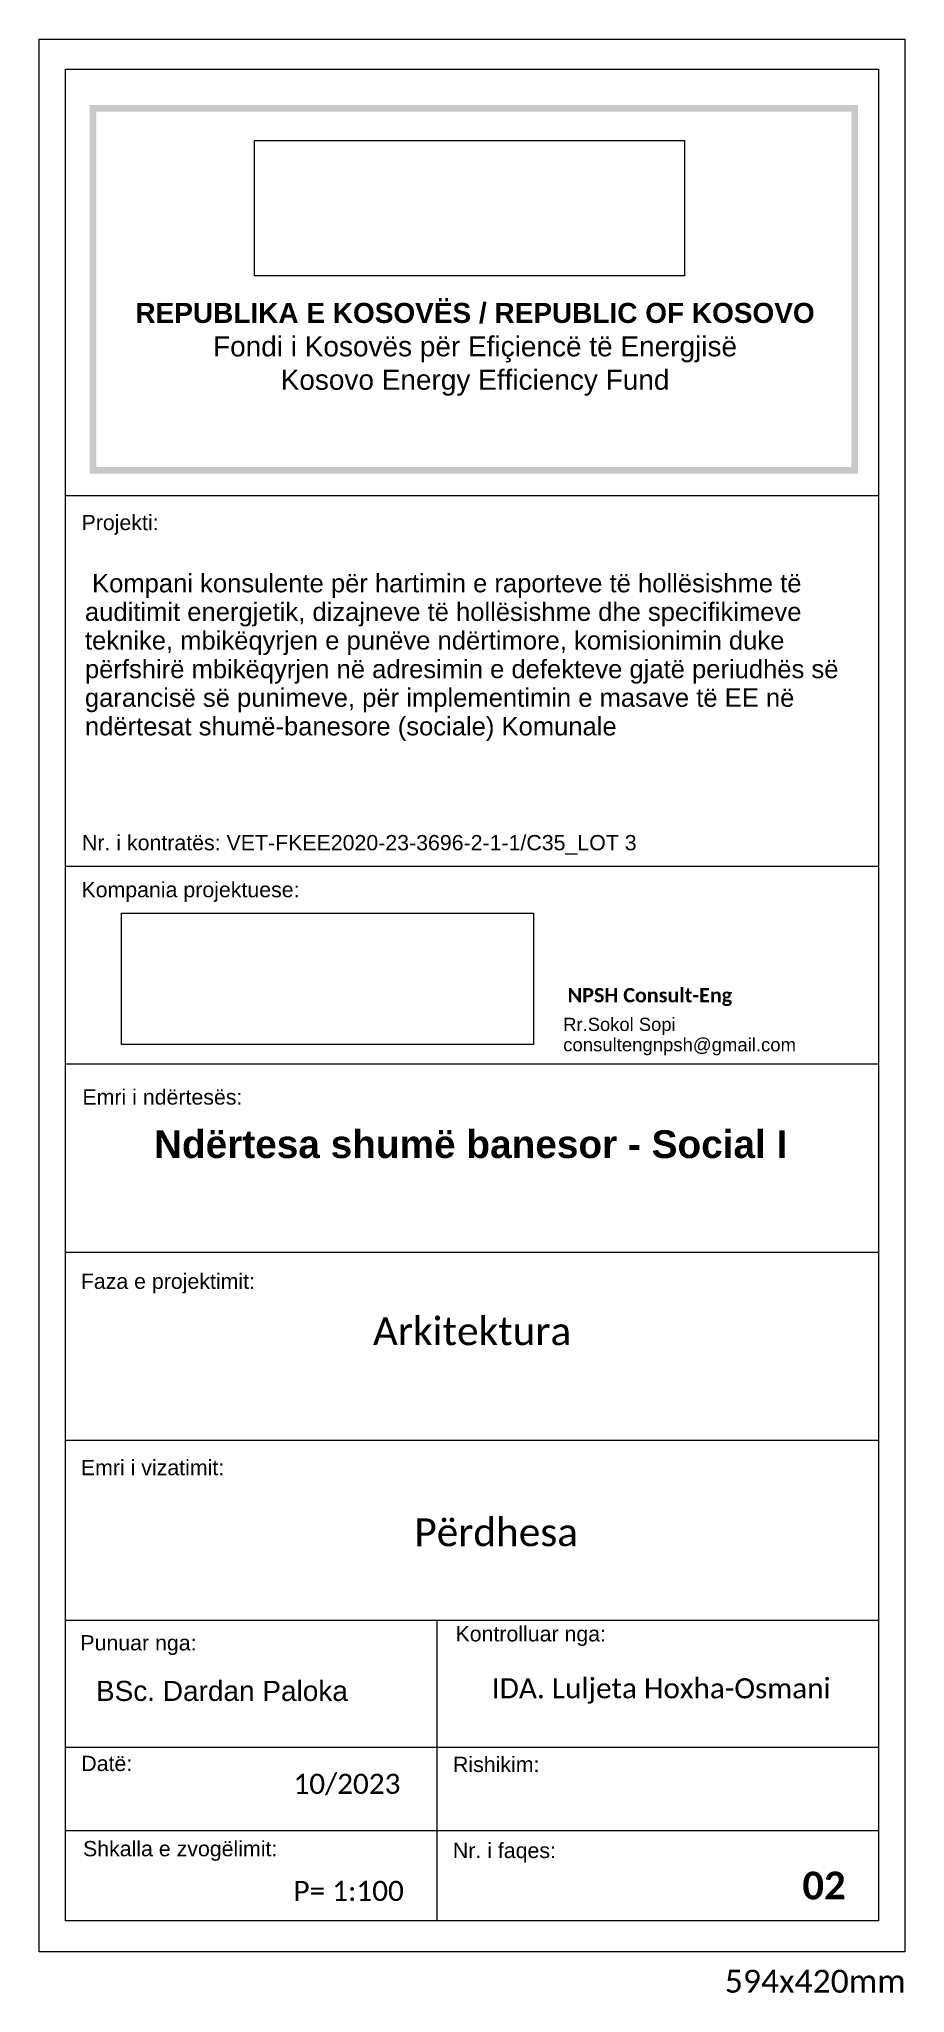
# Model space of a CAD drawing. Header units: feet. Extents: x 2565673 to 2678973, y -122443 to -81443.
# Drawn here: x 2671407 to 2678973, y -118545 to -101486 of the extents above; entities that cross this region are included whole.
import ezdxf

# ---------------------------------------------------------------- set-up
doc = ezdxf.new("R2010")
doc.units = ezdxf.units.FT
doc.header["$MEASUREMENT"] = 0
doc.header["$XCLIPFRAME"] = 0
for name, color, linetype, lineweight in [('Annotation - Text_Pen_No__1', 7, 'Continuous', 5), ('Dimensioning - General_Pen_No__41', 7, 'Continuous', 5), ('Shell - Roof_Pen_No__1', 7, 'Continuous', 5)]:
    doc.layers.add(name, color=color, linetype=linetype, lineweight=lineweight)
for name, color, linetype, lineweight, true_color in [('Annotation - Text_Pen_No__61', 7, 'Continuous', 5, 0x6a6a6a), ('Shell - Roof_Pen_No__61', 7, 'Continuous', 5, 0x6a6a6a), ('Structural - Bearing_Pen_No__86', 7, 'Continuous', 5, 0x5555ff)]:
    doc.layers.add(name, color=color, linetype=linetype, lineweight=lineweight, true_color=true_color)
doc.layers.add('Drawing & Figure', color=7, linetype='Continuous')
doc.styles.add('GENERATED_STYLE_1', font='arial.ttf')
doc.styles.add('GENERATED_STYLE_2', font='arialbd.ttf')
doc.styles.add('GENERATED_STYLE_4', font='calibrib.ttf')
doc.styles.add('GENERATED_STYLE_5', font='calibri.ttf')
picture_1 = doc.add_image_def('image1.png', size_in_pixel=(354, 134))
picture_2 = doc.add_image_def('image2.png', size_in_pixel=(204, 65))

msp = doc.modelspace()

# ---------------------------------------------------------------- texts
at = {"layer": 'Annotation - Text_Pen_No__1', "color": 7, "linetype": 'Continuous', "lineweight": 5, "attachment_point": 2}
for s, insert, char_height, style in [('\\A1;REPUBLIKA E KOSOVËS / REPUBLIC OF KOSOVO\\P{\\fArial|b0|i0|c0|p34;Fondi i Kosovës për Efiçiencë të Energjisë\\PKosovo Energy Efficiency Fund\\P}', (2675216.196, -103789.715), 175, 'GENERATED_STYLE_2'), ('\\A1;NPSH Consult-Eng', (2676744.463, -109771.806), 125, 'GENERATED_STYLE_4'), ('\\A1;Ndërtesa shumë banesor - Social I', (2675178.192, -111013.504), 242.5, 'GENERATED_STYLE_2'), ('\\A1;Arkitektura', (2675189.732, -112647.109), 242.5, 'GENERATED_STYLE_5'), ('\\A1;Përdhesa', (2675400.924, -114402.37), 242.5, 'GENERATED_STYLE_5'), ('\\A1;BSc. Dardan Paloka', (2673004.691, -115821.103), 175, 'GENERATED_STYLE_1'), ('\\A1;IDA. Luljeta Hoxha-Osmani', (2676843.343, -115798.203), 175, 'GENERATED_STYLE_5'), ('\\A1;10/2023', (2674097.066, -116632.369), 175, 'GENERATED_STYLE_5'), ('\\A1; 02', (2678223.445, -117486.306), 242.5, 'GENERATED_STYLE_4'), ('\\A1;P= 1:100', (2674111.996, -117567.298), 175, 'GENERATED_STYLE_5')]:
    msp.add_mtext(s, dxfattribs=dict(at, insert=insert, char_height=char_height, style=style))
at = {"layer": 'Annotation - Text_Pen_No__1', "color": 7, "linetype": 'Continuous', "lineweight": 5, "insert": (2671807.701, -106156.83), "char_height": 160, "width": 6797.99537, "attachment_point": 1, "line_spacing_factor": 0.93664, "style": 'GENERATED_STYLE_1'}
msp.add_mtext('\\A1; Kompani konsulente për hartimin e raporteve të hollësishme të auditimit energjetik, dizajneve të hollësishme dhe specifikimeve teknike, mbikëqyrjen e punëve ndërtimore, komisionimin duke përfshirë mbikëqyrjen në adresimin e defekteve gjatë periudhës së garancisë së punimeve, për implementimin e masave të EE në ndërtesat shumë-banesore (sociale) Komunale', dxfattribs=at)
at = {"layer": 'Annotation - Text_Pen_No__61', "color": 251, "linetype": 'Continuous', "lineweight": 5, "true_color": 0x6a6a6a, "insert": (2678189.273, -118343.296), "char_height": 200, "attachment_point": 2, "style": 'GENERATED_STYLE_5'}
msp.add_mtext('\\A1;594x420mm', dxfattribs=at)
at = {"layer": 'Dimensioning - General_Pen_No__41', "color": 7, "linetype": 'Continuous', "lineweight": 5, "char_height": 133.375, "attachment_point": 7, "style": 'GENERATED_STYLE_1'}
for s, insert in [('\\A1;Projekti:', (2671778.091, -105814.029)), ('\\A1;Nr. i kontratës: VET-FKEE2020-23-3696-2-1-1/C35_LOT 3', (2671781.838, -108607.622)), ('\\A1;Kompania projektuese:', (2671777.183, -109019.371)), ('\\A1;Emri i ndërtesës:', (2671785.748, -110791.578)), ('\\A1;Faza e projektimit:', (2671771.551, -112438.554)), ('\\A1;Emri i vizatimit:', (2671772.016, -114026.831)), ('\\A1;Punuar nga:', (2671767.856, -115595.393)), ('\\A1;Kontrolluar nga:', (2675045.493, -115516.68)), ('\\A1;Datë:', (2671775.861, -116610.179)), ('\\A1;Rishikim:', (2675023.699, -116618.401)), ('\\A1;Shkalla e zvogëlimit:', (2671790.695, -117392.781)), ('\\A1;Nr. i faqes:', (2675022.515, -117408.378))]:
    msp.add_mtext(s, dxfattribs=dict(at, insert=insert))
at = {"layer": 'Dimensioning - General_Pen_No__41', "color": 7, "linetype": 'Continuous', "lineweight": 5, "insert": (2675986.839, -110359.015), "char_height": 115, "attachment_point": 7, "line_spacing_factor": 0.922253, "style": 'GENERATED_STYLE_1'}
msp.add_mtext('\\A1;Rr.Sokol Sopi\\P\\pt737.28,1516.9,2350.4,3281.9;{\\H1.0067x;consultengnpsh@gmail.com}', dxfattribs=at)

# ---------------------------------------------------------------- hatches: boundary and pattern name
at = {"layer": 'Structural - Bearing_Pen_No__86', "linetype": 'Continuous', "lineweight": 5, "true_color": 0x5555ff}
for points in [[(2671849.372, -102061.769), (2673120.613, -102061.769), (2673120.613, -102119.387), (2671906.99, -102119.387), (2671906.99, -105145.536), (2671849.372, -105145.536)], [(2672459.51, -102119.387), (2672459.51, -102061.769), (2678561.277, -102061.769), (2678561.277, -105145.536), (2678503.659, -105145.536), (2678503.659, -102119.387)], [(2671849.372, -104094.769), (2671906.99, -104094.769), (2671906.99, -105222.933), (2673120.613, -105222.933), (2673120.613, -105280.551), (2671849.372, -105280.551)], [(2672459.51, -105280.551), (2672459.51, -105222.933), (2678503.659, -105222.933), (2678503.659, -104094.769), (2678561.277, -104094.769), (2678561.277, -105280.551)]]:
    msp.add_hatch(color=173, dxfattribs=at).paths.add_polyline_path(points)

# ---------------------------------------------------------------- linework, layer by layer
at = {"layer": 'Shell - Roof_Pen_No__1', "color": 7, "linetype": 'Continuous', "lineweight": 5}
for p, q in [((2671406.75, -101486.349), (2678972.715, -101486.349)), ((2671406.75, -108709.659), (2671406.75, -101486.349)), ((2678972.715, -101486.349), (2678972.715, -118186.665)), ((2671637.222, -108709.659), (2671637.222, -101748.862)), ((2671637.222, -101748.862), (2678742.243, -101748.862)), ((2678742.243, -101748.862), (2678742.243, -108709.659)), ((2678742.243, -105473.491), (2671637.222, -105473.491)), ((2671637.222, -117916.198), (2671637.222, -106038.853)), ((2678742.243, -106038.853), (2678742.243, -117916.198)), ((2678742.243, -108709.659), (2671637.222, -108709.659)), ((2678742.243, -108709.659), (2671637.222, -108709.659)), ((2678742.243, -110437.824), (2671637.222, -110437.824)), ((2678742.243, -112079.949), (2671637.222, -112079.949)), ((2678742.243, -113722.074), (2671637.222, -113722.074)), ((2678742.243, -115294.299), (2671637.222, -115294.299)), ((2674881.059, -115294.299), (2674881.059, -117916.198)), ((2678742.243, -116401.328), (2671637.222, -116401.328)), ((2678742.243, -117129.181), (2671637.222, -117129.181)), ((2678742.243, -117916.198), (2671637.222, -117916.198)), ((2678972.715, -118186.665), (2671406.75, -118186.665))]:
    msp.add_line(p, q, dxfattribs=at)
at = {"layer": 'Shell - Roof_Pen_No__61', "color": 251, "linetype": 'Continuous', "lineweight": 5, "true_color": 0x6a6a6a}
msp.add_line((2671406.75, -118186.665), (2671406.75, -106038.853), dxfattribs=at)

msp.set_redraw_order([(e.dxf.handle, doc.entitydb.next_handle()) for e in msp.query("TEXT MTEXT ATTDEF DIMENSION ARC_DIMENSION")])  # texts and dimensions are drawn at this point

# ---------------------------------------------------------------- pictures from other files: only their frames are drawn
at = {"layer": 'Drawing & Figure', "linetype": 'Continuous', "lineweight": 0}
image = msp.add_image(picture_1, insert=(2673288.75, -103554.47), size_in_units=(3758.688, 1183.979), dxfattribs=at)
image.set_boundary_path([(-0.5, -0.5), (353.5, 133.5)])
image = msp.add_image(picture_2, insert=(2672127.858, -110265.26), size_in_units=(3598.333, 1146.528), dxfattribs=at)
image.set_boundary_path([(-0.5, -0.5), (203.5, 64.5)])

doc.saveas('drawing.dxf')
